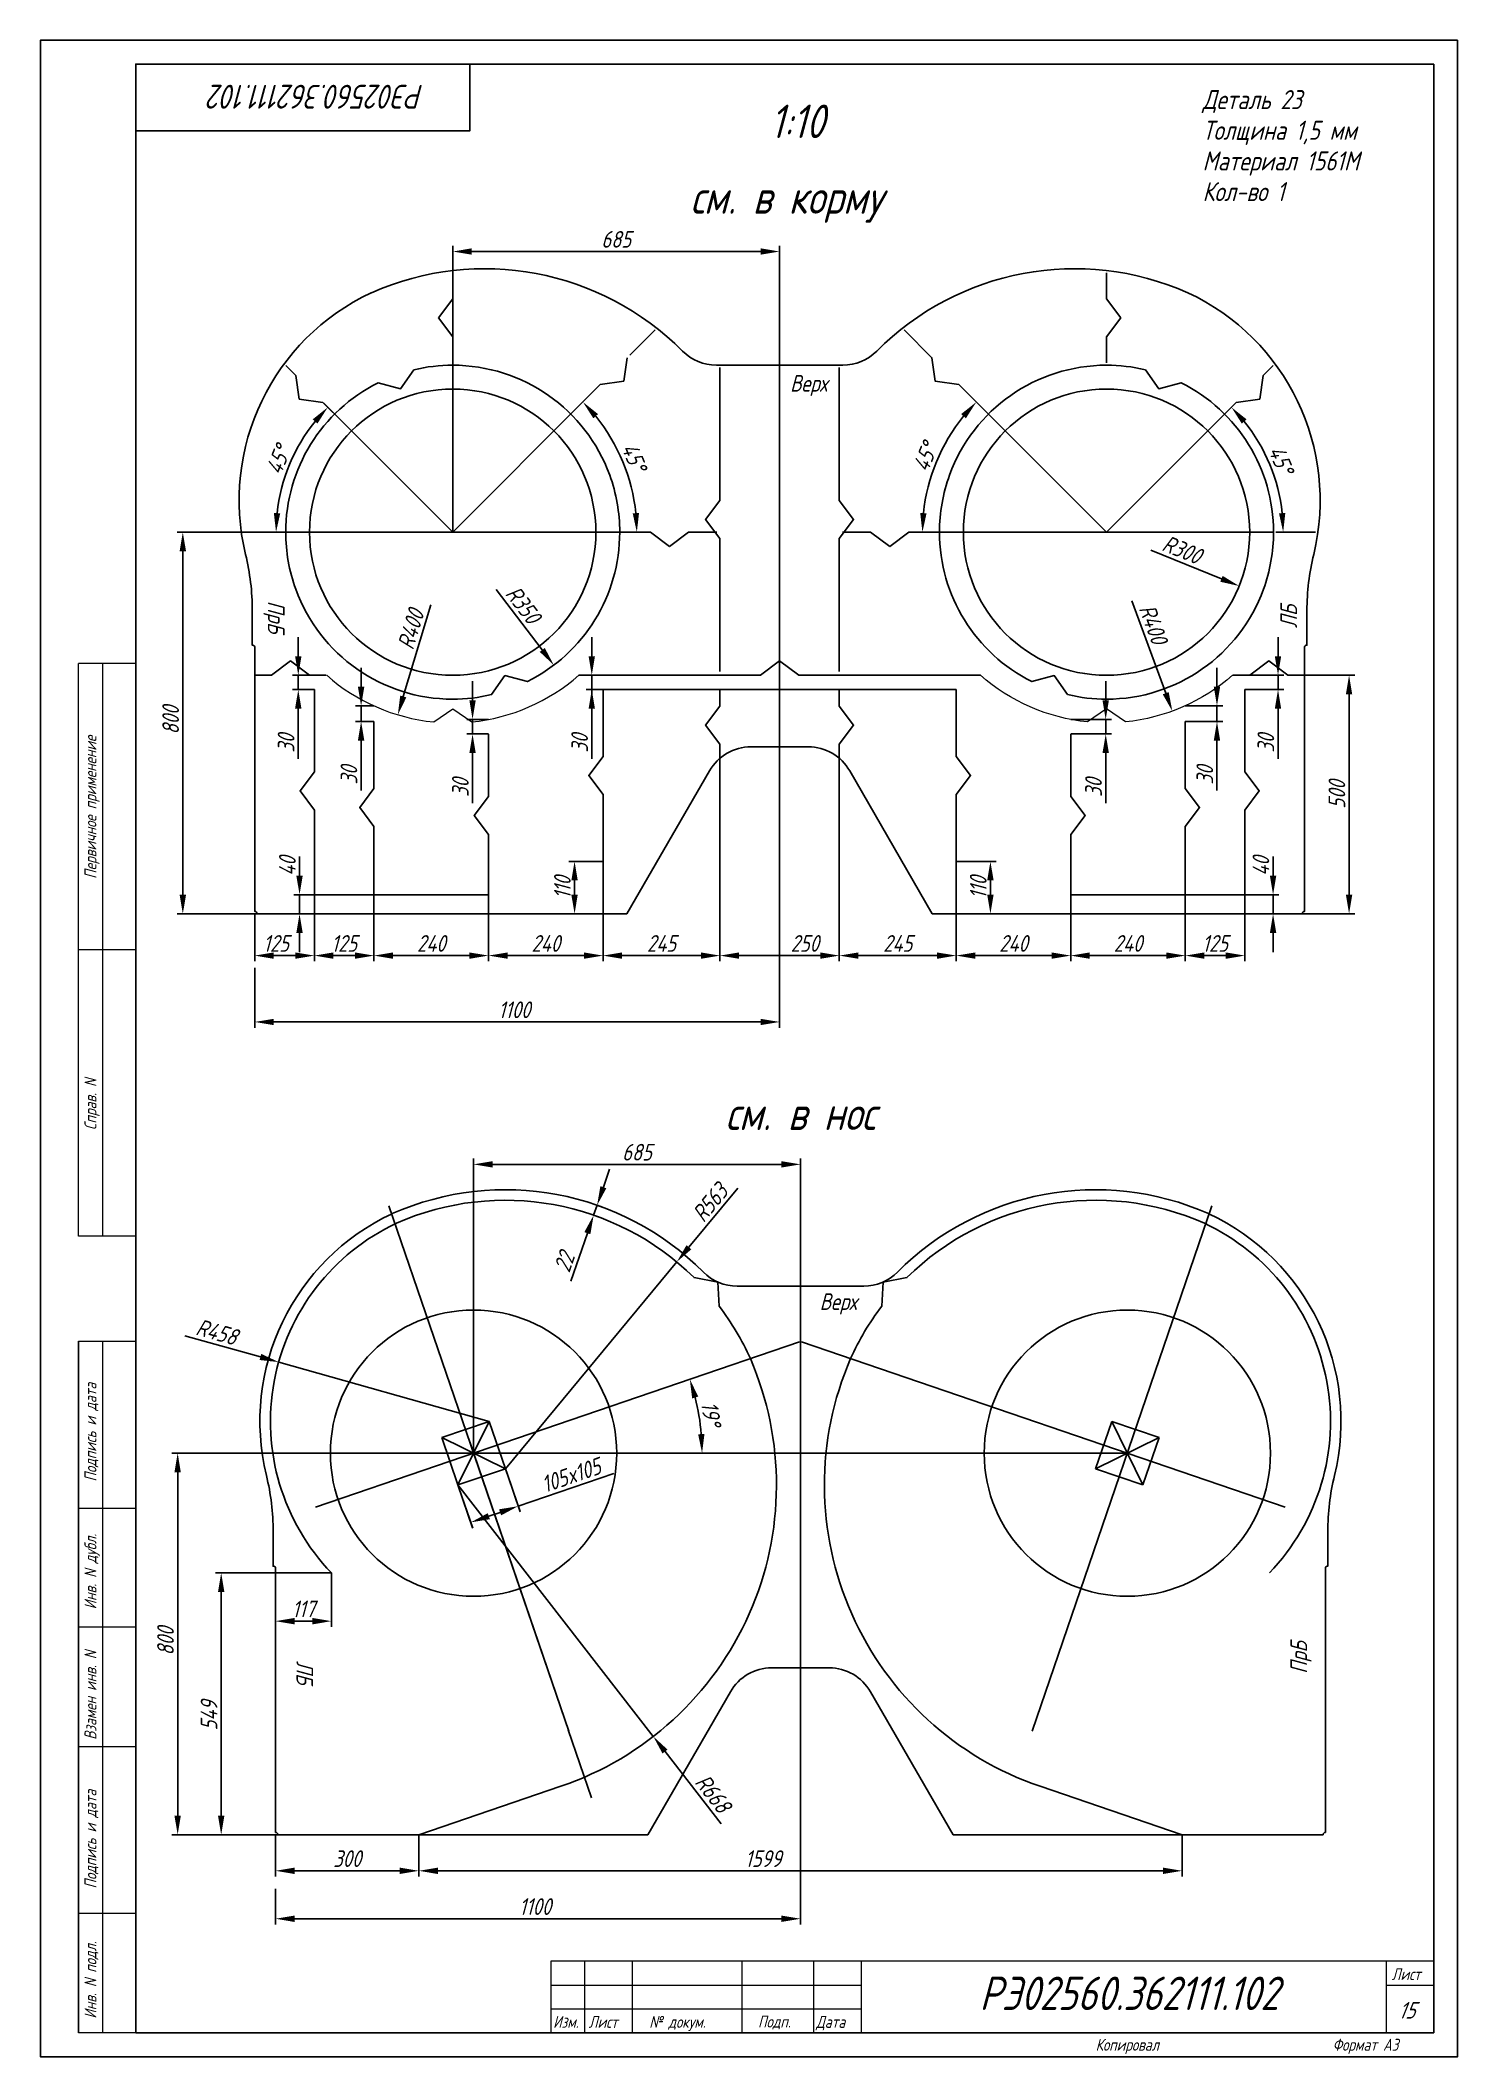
# Model space of a CAD drawing. Header units: millimetres. Extents: x 0 to 25500, y 2214 to 13380.
# Drawn here: x 11270 to 14240, y 5684 to 9910 of the extents above; entities that cross this region are included whole.
import ezdxf
from ezdxf.enums import TextEntityAlignment as Align

# ---------------------------------------------------------------- set-up
doc = ezdxf.new("R2010")
doc.units = ezdxf.units.MM
doc.linetypes.add('Dashed', pattern=[10, 7.5, -2.5])
doc.linetypes.add('SLD-Сплошная', pattern=[0])
for name, color, linetype in [('Frame', 6, 'Continuous'), ('pen_025', 1, 'Continuous'), ('ОСНОВНАЯ_НАДПИСЬ', 7, 'SLD-Сплошная'), ('ЧЕРТЕЖ', 7, 'Continuous')]:
    doc.layers.add(name, color=color, linetype=linetype)
doc.styles.add('SLDTEXTSTYLE0', font='ГОСТ тип А наклонный.ttf')
doc.styles.get("Standard").update_dxf_attribs({"font": 'ГОСТ тип А наклонный.ttf'})
doc.styles.add('ГОСТ', font='ГОСТ тип А.ttf', dxfattribs={"oblique": 15})
doc.dimstyles.new('dim10', dxfattribs={"dimscale": 0.4, "dimtxt": 87.5, "dimasz": 100, "dimexe": 30, "dimexo": 0, "dimgap": 20, "dimtad": 1, "dimdec": 0, "dimdsep": 46, "dimtxsty": 'Standard', "dimcen": 5, "dimadec": 0, "dimazin": 0, "dimtfac": 1, "dimtdec": 0, "dimtmove": 0, "dimatfit": 3, "dimfxl": 1, "dimtolj": 1, "dimtzin": 0, "dimarcsym": 0})

msp = doc.modelspace()

# ---------------------------------------------------------------- texts
at = {"color": 7, "insert": (13705.42, 9572.79), "char_height": 40, "width": 469.9461, "attachment_point": 7, "line_spacing_factor": 0.963855}
msp.add_mtext('Деталь 23\\PТолщина 1,5 мм\\PМатериал 1561M\\P\\pxt9;Кол-во 1', dxfattribs=at)
at = {"color": 7, "attachment_point": 5, "style": 'ГОСТ'}
for s, insert, char_height in [('\\A1;1:10', (12856.15, 9740.2), 70), ('{\\A1;см. в корму}', (12833.15, 9571.99), 70), ('\\A1;Верх', (12879.9, 9186.33), 35), ('{\\A1;см. в нос}', (12862.34, 7660.88), 70), ('\\A1;Верх', (12941.81, 7261.46), 35)]:
    msp.add_mtext(s, dxfattribs=dict(at, insert=insert, char_height=char_height))
at = {"color": 7, "char_height": 35, "attachment_point": 5, "style": 'ГОСТ'}
for s, insert, rotation in [('\\A1;ПрБ', (11759.64, 8701.28), 270), ('\\A1;ЛБ', (13886, 8702.16), 90), ('\\A1;ПрБ', (13911.83, 6520.01), 90), ('\\A1;ЛБ', (11824.27, 6488.59), 270)]:
    msp.add_mtext(s, dxfattribs=dict(at, insert=insert, rotation=rotation))

# ---------------------------------------------------------------- blocks, each defined once
blk = doc.blocks.new('*D2737')
at = {"color": 0, "lineweight": -2}
for p, q in [((12134.2, 8879), (12134.2, 9479.3)), ((12174.2, 9467.3), (12779.2, 9467.3)), ((12819.2, 9291.4), (12819.2, 9479.3))]:
    blk.add_line(p, q, dxfattribs=at)
at = {"color": 0}
for points in [[(12174.2, 9474), (12174.2, 9460.7), (12134.2, 9467.3)], [(12779.2, 9460.7), (12779.2, 9474), (12819.2, 9467.3)]]:
    blk.add_solid(points, dxfattribs=at)
at = {"color": 0, "ltscale": 0.4, "insert": (12476.7, 9492.8), "char_height": 35, "attachment_point": 5}
blk.add_mtext('\\A1;685', dxfattribs=at)
blk = doc.blocks.new('*D2738')
at = {"color": 0, "lineweight": -2}
for p, q in [((12134.2, 8879), (11556.6, 8879)), ((11568.6, 8839), (11568.6, 8119)), ((11895.5, 8079), (11556.6, 8079))]:
    blk.add_line(p, q, dxfattribs=at)
at = {"color": 0}
for points in [[(11575.3, 8839), (11561.9, 8839), (11568.6, 8879)], [(11561.9, 8119), (11575.3, 8119), (11568.6, 8079)]]:
    blk.add_solid(points, dxfattribs=at)
at = {"color": 0, "ltscale": 0.4, "insert": (11543.1, 8484.9), "char_height": 35, "attachment_point": 5, "rotation": 90}
blk.add_mtext('\\A1;800', dxfattribs=at)
blk = doc.blocks.new('*D3438')
at = {"color": 0, "lineweight": -2}
for p, q in [((11844.2, 8119), (11844.2, 7979.5)), ((11719.2, 8079), (11719.2, 7979.5)), ((11759.2, 7991.5), (11804.2, 7991.5))]:
    blk.add_line(p, q, dxfattribs=at)
at = {"color": 0}
for points in [[(11759.2, 7998.1), (11759.2, 7984.8), (11719.2, 7991.5)], [(11804.2, 7984.8), (11804.2, 7998.1), (11844.2, 7991.5)]]:
    blk.add_solid(points, dxfattribs=at)
at = {"color": 0, "ltscale": 0.4, "insert": (11764, 8017), "char_height": 35, "attachment_point": 5}
blk.add_mtext('\\A1;125', dxfattribs=at)
blk = doc.blocks.new('*D3440')
at = {"color": 0, "lineweight": -2}
for p, q in [((11844.2, 8119), (11844.2, 7979.5)), ((11969.2, 8119), (11969.2, 7979.5)), ((11884.2, 7991.5), (11929.2, 7991.5))]:
    blk.add_line(p, q, dxfattribs=at)
at = {"color": 0}
for points in [[(11884.2, 7998.1), (11884.2, 7984.8), (11844.2, 7991.5)], [(11929.2, 7984.8), (11929.2, 7998.1), (11969.2, 7991.5)]]:
    blk.add_solid(points, dxfattribs=at)
at = {"color": 0, "ltscale": 0.4, "insert": (11906.7, 8017), "char_height": 35, "attachment_point": 5}
blk.add_mtext('\\A1;125', dxfattribs=at)
blk = doc.blocks.new('*D3441')
at = {"color": 0, "lineweight": -2}
for p, q in [((11969.2, 8119), (11969.2, 7979.5)), ((12209.2, 8119), (12209.2, 7979.5)), ((12009.2, 7991.5), (12169.2, 7991.5))]:
    blk.add_line(p, q, dxfattribs=at)
at = {"color": 0}
for points in [[(12009.2, 7998.1), (12009.2, 7984.8), (11969.2, 7991.5)], [(12169.2, 7984.8), (12169.2, 7998.1), (12209.2, 7991.5)]]:
    blk.add_solid(points, dxfattribs=at)
at = {"color": 0, "ltscale": 0.4, "insert": (12089.2, 8017), "char_height": 35, "attachment_point": 5}
blk.add_mtext('\\A1;240', dxfattribs=at)
blk = doc.blocks.new('*D3442')
at = {"color": 0, "lineweight": -2}
for p, q in [((12449.2, 8189), (12449.2, 7979.5)), ((12209.2, 8119), (12209.2, 7979.5)), ((12249.2, 7991.5), (12409.2, 7991.5))]:
    blk.add_line(p, q, dxfattribs=at)
at = {"color": 0}
for points in [[(12249.2, 7998.1), (12249.2, 7984.8), (12209.2, 7991.5)], [(12409.2, 7984.8), (12409.2, 7998.1), (12449.2, 7991.5)]]:
    blk.add_solid(points, dxfattribs=at)
at = {"color": 0, "ltscale": 0.4, "insert": (12329.2, 8017), "char_height": 35, "attachment_point": 5}
blk.add_mtext('\\A1;240', dxfattribs=at)
blk = doc.blocks.new('*D3443')
at = {"color": 0, "lineweight": -2}
for p, q in [((12694.2, 8405.2), (12694.2, 7979.5)), ((12449.2, 8189), (12449.2, 7979.5)), ((12489.2, 7991.5), (12654.2, 7991.5))]:
    blk.add_line(p, q, dxfattribs=at)
at = {"color": 0}
for points in [[(12489.2, 7998.1), (12489.2, 7984.8), (12449.2, 7991.5)], [(12654.2, 7984.8), (12654.2, 7998.1), (12694.2, 7991.5)]]:
    blk.add_solid(points, dxfattribs=at)
at = {"color": 0, "ltscale": 0.4, "insert": (12571.7, 8017), "char_height": 35, "attachment_point": 5}
blk.add_mtext('\\A1;245', dxfattribs=at)
blk = doc.blocks.new('*D3444')
at = {"color": 0, "lineweight": -2}
for p, q in [((12694.2, 8405.2), (12694.2, 7979.5)), ((12944.2, 8405.2), (12944.2, 7979.5)), ((12734.2, 7991.5), (12904.2, 7991.5))]:
    blk.add_line(p, q, dxfattribs=at)
at = {"color": 0}
for points in [[(12734.2, 7998.1), (12734.2, 7984.8), (12694.2, 7991.5)], [(12904.2, 7984.8), (12904.2, 7998.1), (12944.2, 7991.5)]]:
    blk.add_solid(points, dxfattribs=at)
at = {"color": 0, "ltscale": 0.4, "insert": (12871.9, 8017), "char_height": 35, "attachment_point": 5}
blk.add_mtext('\\A1;250', dxfattribs=at)
blk = doc.blocks.new('*D3445')
at = {"color": 0, "lineweight": -2}
for p, q in [((12944.2, 8405.2), (12944.2, 7979.5)), ((13189.2, 8189), (13189.2, 7979.5)), ((12984.2, 7991.5), (13149.2, 7991.5))]:
    blk.add_line(p, q, dxfattribs=at)
at = {"color": 0}
for points in [[(12984.2, 7998.1), (12984.2, 7984.8), (12944.2, 7991.5)], [(13149.2, 7984.8), (13149.2, 7998.1), (13189.2, 7991.5)]]:
    blk.add_solid(points, dxfattribs=at)
at = {"color": 0, "ltscale": 0.4, "insert": (13066.7, 8017), "char_height": 35, "attachment_point": 5}
blk.add_mtext('\\A1;245', dxfattribs=at)
blk = doc.blocks.new('*D3446')
at = {"color": 0, "lineweight": -2}
for p, q in [((13189.2, 8189), (13189.2, 7979.5)), ((13429.2, 8114), (13429.2, 7979.5)), ((13229.2, 7991.5), (13389.2, 7991.5))]:
    blk.add_line(p, q, dxfattribs=at)
at = {"color": 0}
for points in [[(13229.2, 7998.1), (13229.2, 7984.8), (13189.2, 7991.5)], [(13389.2, 7984.8), (13389.2, 7998.1), (13429.2, 7991.5)]]:
    blk.add_solid(points, dxfattribs=at)
at = {"color": 0, "ltscale": 0.4, "insert": (13309.2, 8017), "char_height": 35, "attachment_point": 5}
blk.add_mtext('\\A1;240', dxfattribs=at)
blk = doc.blocks.new('*D3447')
at = {"color": 0, "lineweight": -2}
for p, q in [((13669.2, 8119), (13669.2, 7979.5)), ((13429.2, 8114), (13429.2, 7979.5)), ((13469.2, 7991.5), (13629.2, 7991.5))]:
    blk.add_line(p, q, dxfattribs=at)
at = {"color": 0}
for points in [[(13469.2, 7998.1), (13469.2, 7984.8), (13429.2, 7991.5)], [(13629.2, 7984.8), (13629.2, 7998.1), (13669.2, 7991.5)]]:
    blk.add_solid(points, dxfattribs=at)
at = {"color": 0, "ltscale": 0.4, "insert": (13549.2, 8017), "char_height": 35, "attachment_point": 5}
blk.add_mtext('\\A1;240', dxfattribs=at)
blk = doc.blocks.new('*D3448')
at = {"color": 0, "lineweight": -2}
for p, q in [((13669.2, 8119), (13669.2, 7979.5)), ((13794.2, 8119), (13794.2, 7979.5)), ((13709.2, 7991.5), (13754.2, 7991.5))]:
    blk.add_line(p, q, dxfattribs=at)
at = {"color": 0}
for points in [[(13709.2, 7998.1), (13709.2, 7984.8), (13669.2, 7991.5)], [(13754.2, 7984.8), (13754.2, 7998.1), (13794.2, 7991.5)]]:
    blk.add_solid(points, dxfattribs=at)
at = {"color": 0, "ltscale": 0.4, "insert": (13731.7, 8017), "char_height": 35, "attachment_point": 5}
blk.add_mtext('\\A1;125', dxfattribs=at)
blk = doc.blocks.new('*D3454')
at = {"color": 0, "lineweight": -2}
for p, q in [((11573.1, 7194.7), (11731.2, 7150.2)), ((12210.5, 7015.2), (11769.7, 7139.4))]:
    blk.add_line(p, q, dxfattribs=at)
at = {"color": 0}
blk.add_solid([(11729.4, 7143.8), (11733, 7156.6), (11769.7, 7139.4)], dxfattribs=at)
at = {"color": 0, "ltscale": 0.4, "insert": (11639.8, 7202.4), "char_height": 35, "attachment_point": 5, "rotation": 344.2717}
blk.add_mtext('\\A1;R458', dxfattribs=at)
blk = doc.blocks.new('*D3455')
at = {"color": 0, "lineweight": -2}
for p, q in [((12244.5, 6915.9), (12275.2, 6826.1)), ((12271.3, 6837.4), (12471.8, 6906)), ((12145.2, 6881.9), (12175.9, 6792.1)), ((12209.8, 6816.4), (12233.5, 6824.5))]:
    blk.add_line(p, q, dxfattribs=at)
at = {"color": 0}
for points in [[(12207.7, 6822.7), (12212, 6810.1), (12172, 6803.5)], [(12235.6, 6818.2), (12231.3, 6830.8), (12271.3, 6837.4)]]:
    blk.add_solid(points, dxfattribs=at)
at = {"color": 0, "ltscale": 0.4, "insert": (12382.2, 6902.3), "char_height": 35, "attachment_point": 5, "rotation": 18.8816}
blk.add_mtext('\\A1;105x105', dxfattribs=at)
blk = doc.blocks.new('*D3456')
at = {"color": 0, "lineweight": -2}
for p, q in [((12145.2, 6881.9), (12554.5, 6354.7)), ((12579.1, 6323.1), (12696.5, 6171.8))]:
    blk.add_line(p, q, dxfattribs=at)
at = {"color": 0}
blk.add_solid([(12584.3, 6327.2), (12573.8, 6319), (12554.5, 6354.7)], dxfattribs=at)
at = {"color": 0, "ltscale": 0.4, "insert": (12679.7, 6235.1), "char_height": 35, "attachment_point": 5, "rotation": 307.8294}
blk.add_mtext('\\A1;R668', dxfattribs=at)
blk = doc.blocks.new('*D3457')
at = {"color": 0, "lineweight": -2}
blk.add_arc((12177.8, 6948.6), 478.9, 4.7872, 14.0944, dxfattribs=at)
at = {"color": 0}
for points in [[(12648.7, 7067.1), (12635.9, 7063.3), (12631, 7103.5)], [(12648.4, 6988.2), (12661.7, 6988.8), (12656.7, 6948.6)]]:
    blk.add_solid(points, dxfattribs=at)
at = {"color": 0, "ltscale": 0.4, "insert": (12675.4, 7031.3), "char_height": 35, "attachment_point": 5, "rotation": 279.4408}
blk.add_mtext('\\A1;19%%d', dxfattribs=at)
blk = doc.blocks.new('*D3458')
at = {"color": 0, "lineweight": -2}
for p, q in [((12177.8, 6948.6), (12177.8, 7565.9)), ((12862.8, 7361), (12862.8, 7565.9)), ((12217.8, 7553.9), (12822.8, 7553.9))]:
    blk.add_line(p, q, dxfattribs=at)
at = {"color": 0}
for points in [[(12217.8, 7560.6), (12217.8, 7547.2), (12177.8, 7553.9)], [(12822.8, 7547.2), (12822.8, 7560.6), (12862.8, 7553.9)]]:
    blk.add_solid(points, dxfattribs=at)
at = {"color": 0, "ltscale": 0.4, "insert": (12520.3, 7579.4), "char_height": 35, "attachment_point": 5}
blk.add_mtext('\\A1;685', dxfattribs=at)
blk = doc.blocks.new('*D3459')
at = {"color": 0, "lineweight": -2}
for p, q in [((12177.8, 6948.6), (11545.8, 6948.6)), ((11557.8, 6908.6), (11557.8, 6188.6)), ((11939.2, 6148.6), (11545.8, 6148.6))]:
    blk.add_line(p, q, dxfattribs=at)
at = {"color": 0}
for points in [[(11564.4, 6908.6), (11551.1, 6908.6), (11557.8, 6948.6)], [(11551.1, 6188.6), (11564.4, 6188.6), (11557.8, 6148.6)]]:
    blk.add_solid(points, dxfattribs=at)
at = {"color": 0, "ltscale": 0.4, "insert": (11532.3, 6554.4), "char_height": 35, "attachment_point": 5, "rotation": 90}
blk.add_mtext('\\A1;800', dxfattribs=at)
blk = doc.blocks.new('*D3460')
at = {"color": 0, "lineweight": -2}
for p, q in [((12449.8, 7506), (12463, 7543.8)), ((12436.7, 7468.2), (12429.5, 7447.5)), ((12429.5, 7447.5), (12440.8, 7443.5)), ((12436.7, 7468.2), (12448, 7464.2)), ((12416.3, 7409.7), (12381.4, 7309.4))]:
    blk.add_line(p, q, dxfattribs=at)
at = {"color": 0}
for points in [[(12443.6, 7508.2), (12456.1, 7503.8), (12436.7, 7468.2)], [(12422.6, 7407.5), (12410, 7411.9), (12429.5, 7447.5)]]:
    blk.add_solid(points, dxfattribs=at)
at = {"color": 0, "ltscale": 0.4, "insert": (12368.2, 7349), "char_height": 35, "attachment_point": 5, "rotation": 70.812}
blk.add_mtext('\\A1;22', dxfattribs=at)
blk = doc.blocks.new('*D3461')
at = {"color": 0, "lineweight": -2}
for p, q in [((11880.1, 6697.5), (11637, 6697.5)), ((11649, 6657.5), (11649, 6188.6)), ((11762.8, 6148.6), (11637, 6148.6))]:
    blk.add_line(p, q, dxfattribs=at)
at = {"color": 0}
for points in [[(11655.7, 6657.5), (11642.3, 6657.5), (11649, 6697.5)], [(11642.3, 6188.6), (11655.7, 6188.6), (11649, 6148.6)]]:
    blk.add_solid(points, dxfattribs=at)
at = {"color": 0, "ltscale": 0.4, "insert": (11623.5, 6398.5), "char_height": 35, "attachment_point": 5, "rotation": 90}
blk.add_mtext('\\A1;549', dxfattribs=at)
blk = doc.blocks.new('A$C15AB5C5C')
at = {"layer": 'pen_025', "color": 5, "linetype": 'Continuous'}
for p, q in [((-66.7, 32.7), (32.7, 66.7)), ((-66.7, 32.7), (32.7, 66.7)), ((-66.7, 32.7), (32.7, 66.7)), ((-66.7, 32.7), (32.7, 66.7)), ((32.7, 66.7), (-32.7, -66.7)), ((32.7, 66.7), (-32.7, -66.7)), ((32.7, 66.7), (66.7, -32.7)), ((-66.7, 32.7), (66.7, -32.7)), ((-66.7, 32.7), (66.7, -32.7)), ((-32.7, -66.7), (-66.7, 32.7)), ((66.7, -32.7), (-32.7, -66.7)), ((66.7, -32.7), (-32.7, -66.7)), ((66.7, -32.7), (-32.7, -66.7)), ((66.7, -32.7), (-32.7, -66.7))]:
    blk.add_line(p, q, dxfattribs=at)
blk = doc.blocks.new('*D3462')
at = {"color": 0, "lineweight": -2}
for p, q in [((12731.5, 7503.8), (12629.1, 7380.1)), ((12244.5, 6915.9), (12603.6, 7349.3))]:
    blk.add_line(p, q, dxfattribs=at)
at = {"color": 0}
blk.add_solid([(12624, 7384.4), (12634.2, 7375.9), (12603.6, 7349.3)], dxfattribs=at)
at = {"color": 0, "ltscale": 0.4, "insert": (12673.4, 7473.6), "char_height": 35, "attachment_point": 5, "rotation": 50.3584}
blk.add_mtext('\\A1;R563', dxfattribs=at)
blk = doc.blocks.new('*D3463')
at = {"color": 0, "lineweight": -2}
for p, q in [((11762.8, 6697.5), (11762.8, 6584.4)), ((11880.1, 6697.5), (11880.1, 6584.4)), ((11802.8, 6596.4), (11840.1, 6596.4))]:
    blk.add_line(p, q, dxfattribs=at)
at = {"color": 0}
for points in [[(11802.8, 6603.1), (11802.8, 6589.7), (11762.8, 6596.4)], [(11840.1, 6589.7), (11840.1, 6603.1), (11880.1, 6596.4)]]:
    blk.add_solid(points, dxfattribs=at)
at = {"color": 0, "ltscale": 0.4, "insert": (11821.5, 6622.1), "char_height": 35, "attachment_point": 5}
blk.add_mtext('\\A1;117', dxfattribs=at)
blk = doc.blocks.new('*D3475')
at = {"color": 0, "lineweight": -2}
for p, q in [((12133.5, 8879.7), (11863.9, 9149.3)), ((11779.2, 8879), (11751.9, 8879))]:
    blk.add_line(p, q, dxfattribs=at)
blk.add_arc((12134.2, 8879), 370.3, 141.1928, 173.8075, dxfattribs=at)
at = {"color": 0}
for points in [[(11850.6, 9106.6), (11840.7, 9115.5), (11872.4, 9140.8)], [(11759.4, 8919.3), (11772.7, 8918.6), (11763.9, 8879)]]:
    blk.add_solid(points, dxfattribs=at)
at = {"color": 0, "ltscale": 0.4, "insert": (11768.5, 9030.5), "char_height": 35, "attachment_point": 5, "rotation": 67.5001}
blk.add_mtext('\\A1;45%%d', dxfattribs=at)
blk = doc.blocks.new('*D3478')
at = {"color": 0, "lineweight": -2}
for p, q in [((11719.2, 7965.8), (11719.2, 7840.4)), ((12819.2, 7965.8), (12819.2, 7840.4)), ((12779.2, 7852.4), (11759.2, 7852.4))]:
    blk.add_line(p, q, dxfattribs=at)
at = {"color": 0}
for points in [[(11759.2, 7859), (11759.2, 7845.7), (11719.2, 7852.4)], [(12779.2, 7845.7), (12779.2, 7859), (12819.2, 7852.4)]]:
    blk.add_solid(points, dxfattribs=at)
at = {"color": 0, "ltscale": 0.4, "insert": (12263.2, 7877.9), "char_height": 35, "attachment_point": 5}
blk.add_mtext('\\A1;1100', dxfattribs=at)
blk = doc.blocks.new('*D3479')
at = {"color": 0, "lineweight": -2}
blk.add_line((12030.6, 8534.6), (12088.4, 8726.8), dxfattribs=at)
at = {"color": 0}
blk.add_solid([(12024.2, 8536.5), (12037, 8532.7), (12019.1, 8496.3)], dxfattribs=at)
at = {"color": 0, "ltscale": 0.4, "insert": (12046.3, 8675.3), "char_height": 35, "attachment_point": 5, "rotation": 73.2669}
blk.add_mtext('\\A1;R400', dxfattribs=at)
blk = doc.blocks.new('_None')
blk = doc.blocks.new('*D3481')
at = {"color": 0, "lineweight": -2}
blk.add_line((12321.8, 8632.3), (12225.4, 8759.1), dxfattribs=at)
at = {"color": 0}
blk.add_solid([(12316.5, 8628.2), (12327.1, 8636.3), (12346, 8600.4)], dxfattribs=at)
at = {"color": 0, "ltscale": 0.4, "insert": (12281.8, 8727), "char_height": 35, "attachment_point": 5, "rotation": 307.2483}
blk.add_mtext('\\A1;R350', dxfattribs=at)
blk = doc.blocks.new('*D3482')
at = {"color": 0, "lineweight": -2}
blk.add_line((13628.3, 8541.5), (13557.1, 8735.1), dxfattribs=at)
at = {"color": 0}
blk.add_solid([(13622, 8539.2), (13634.5, 8543.8), (13642.1, 8503.9)], dxfattribs=at)
at = {"color": 0, "ltscale": 0.4, "insert": (13602.2, 8686.2), "char_height": 35, "attachment_point": 5, "rotation": 290.1834}
blk.add_mtext('\\A1;R400', dxfattribs=at)
blk = doc.blocks.new('*D3483')
at = {"color": 0, "lineweight": -2}
blk.add_line((13745.1, 8781.3), (13597.4, 8841.2), dxfattribs=at)
at = {"color": 0}
blk.add_solid([(13742.6, 8775.1), (13747.6, 8787.4), (13782.2, 8766.2)], dxfattribs=at)
at = {"color": 0, "ltscale": 0.4, "insert": (13662.3, 8842.4), "char_height": 35, "attachment_point": 5, "rotation": 337.9134}
blk.add_mtext('\\A1;R300', dxfattribs=at)
blk = doc.blocks.new('*D3486')
at = {"color": 0, "lineweight": -2}
for p, q in [((13919.2, 8579), (14024.5, 8579)), ((14012.5, 8119), (14012.5, 8539)), ((13914.2, 8079), (14024.5, 8079))]:
    blk.add_line(p, q, dxfattribs=at)
at = {"color": 0}
for points in [[(14019.1, 8539), (14005.8, 8539), (14012.5, 8579)], [(14005.8, 8119), (14019.1, 8119), (14012.5, 8079)]]:
    blk.add_solid(points, dxfattribs=at)
at = {"color": 0, "ltscale": 0.4, "insert": (13987, 8329), "char_height": 35, "attachment_point": 5, "rotation": 90}
blk.add_mtext('\\A1;500', dxfattribs=at)
blk = doc.blocks.new('*D3490')
at = {"color": 0, "lineweight": -2}
for p, q in [((12134.9, 8879.7), (12415.5, 9160.3)), ((12135.2, 8879), (12532, 8879))]:
    blk.add_line(p, q, dxfattribs=at)
blk.add_arc((12134.2, 8879), 385.8, 5.9429, 39.0573, dxfattribs=at)
at = {"color": 0}
for points in [[(12438.7, 9126.6), (12428.8, 9117.7), (12407, 9151.8)], [(12511.3, 8918.6), (12524.6, 8919.3), (12520, 8879)]]:
    blk.add_solid(points, dxfattribs=at)
at = {"color": 0, "ltscale": 0.4, "insert": (12514.2, 9036.4), "char_height": 35, "attachment_point": 5, "rotation": 292.5001}
blk.add_mtext('\\A1;45%%d', dxfattribs=at)
blk = doc.blocks.new('*D3492')
at = {"color": 0, "lineweight": -2}
for p, q in [((12425.6, 8619), (12425.6, 8659)), ((12449.2, 8579), (12413.6, 8579)), ((13189.2, 8549), (12413.6, 8549)), ((12425.6, 8549), (12425.6, 8579)), ((12425.6, 8549), (12425.6, 8404.1)), ((12425.6, 8509), (12425.6, 8469))]:
    blk.add_line(p, q, dxfattribs=at)
at = {"color": 0}
for points in [[(12418.9, 8619), (12432.2, 8619), (12425.6, 8579)], [(12432.2, 8509), (12418.9, 8509), (12425.6, 8549)]]:
    blk.add_solid(points, dxfattribs=at)
at = {"color": 0, "ltscale": 0.4, "insert": (12400.1, 8436.5), "char_height": 35, "attachment_point": 5, "rotation": 90}
blk.add_mtext('\\A1;30', dxfattribs=at)
blk = doc.blocks.new('*D3494')
at = {"color": 0, "lineweight": -2}
for p, q in [((12175.7, 8526.5), (12175.7, 8566.5)), ((12209.2, 8486.5), (12163.7, 8486.5)), ((12209.2, 8456), (12163.7, 8456)), ((12175.7, 8486.5), (12175.7, 8456)), ((12175.7, 8416), (12175.7, 8311))]:
    blk.add_line(p, q, dxfattribs=at)
at = {"color": 0}
for points in [[(12169.1, 8526.5), (12182.4, 8526.5), (12175.7, 8486.5)], [(12182.4, 8416), (12169.1, 8416), (12175.7, 8456)]]:
    blk.add_solid(points, dxfattribs=at)
at = {"color": 0, "ltscale": 0.4, "insert": (12150.2, 8343.5), "char_height": 35, "attachment_point": 5, "rotation": 90}
blk.add_mtext('\\A1;30', dxfattribs=at)
blk = doc.blocks.new('*D3495')
at = {"color": 0, "lineweight": -2}
for p, q in [((11942.2, 8555), (11942.2, 8595)), ((11969.2, 8515), (11930.2, 8515)), ((11942.2, 8515), (11942.2, 8482.3)), ((11969.2, 8482.3), (11930.2, 8482.3)), ((11942.2, 8442.3), (11942.2, 8337.3))]:
    blk.add_line(p, q, dxfattribs=at)
at = {"color": 0}
for points in [[(11935.5, 8555), (11948.9, 8555), (11942.2, 8515)], [(11948.9, 8442.3), (11935.5, 8442.3), (11942.2, 8482.3)]]:
    blk.add_solid(points, dxfattribs=at)
at = {"color": 0, "ltscale": 0.4, "insert": (11916.7, 8369.8), "char_height": 35, "attachment_point": 5, "rotation": 90}
blk.add_mtext('\\A1;30', dxfattribs=at)
blk = doc.blocks.new('*D3497')
at = {"color": 0, "lineweight": -2}
for p, q in [((11810.5, 8619), (11810.5, 8659)), ((11844.2, 8579), (11798.5, 8579)), ((11844.2, 8549), (11798.5, 8549)), ((11810.5, 8579), (11810.5, 8549)), ((11810.5, 8509), (11810.5, 8404.1))]:
    blk.add_line(p, q, dxfattribs=at)
at = {"color": 0}
for points in [[(11803.8, 8619), (11817.2, 8619), (11810.5, 8579)], [(11817.2, 8509), (11803.8, 8509), (11810.5, 8549)]]:
    blk.add_solid(points, dxfattribs=at)
at = {"color": 0, "ltscale": 0.4, "insert": (11785, 8436.5), "char_height": 35, "attachment_point": 5, "rotation": 90}
blk.add_mtext('\\A1;30', dxfattribs=at)
blk = doc.blocks.new('*D3499')
at = {"color": 0, "lineweight": -2}
for p, q in [((13502.5, 8526.5), (13502.5, 8566.5)), ((13429.2, 8486.5), (13514.5, 8486.5)), ((13429.2, 8456), (13514.5, 8456)), ((13502.5, 8486.5), (13502.5, 8456)), ((13502.5, 8416), (13502.5, 8311))]:
    blk.add_line(p, q, dxfattribs=at)
at = {"color": 0}
for points in [[(13495.8, 8526.5), (13509.2, 8526.5), (13502.5, 8486.5)], [(13509.2, 8416), (13495.8, 8416), (13502.5, 8456)]]:
    blk.add_solid(points, dxfattribs=at)
at = {"color": 0, "ltscale": 0.4, "insert": (13477, 8343.5), "char_height": 35, "attachment_point": 5, "rotation": 90}
blk.add_mtext('\\A1;30', dxfattribs=at)
blk = doc.blocks.new('*D3500')
at = {"color": 0, "lineweight": -2}
for p, q in [((13735.7, 8555), (13735.7, 8595)), ((13669.2, 8515), (13747.7, 8515)), ((13735.7, 8515), (13735.7, 8482.3)), ((13669.2, 8482.3), (13747.7, 8482.3)), ((13735.7, 8442.3), (13735.7, 8337.3))]:
    blk.add_line(p, q, dxfattribs=at)
at = {"color": 0}
for points in [[(13729, 8555), (13742.3, 8555), (13735.7, 8515)], [(13742.3, 8442.3), (13729, 8442.3), (13735.7, 8482.3)]]:
    blk.add_solid(points, dxfattribs=at)
at = {"color": 0, "ltscale": 0.4, "insert": (13710.2, 8369.8), "char_height": 35, "attachment_point": 5, "rotation": 90}
blk.add_mtext('\\A1;30', dxfattribs=at)
blk = doc.blocks.new('*D3501')
at = {"color": 0, "lineweight": -2}
for p, q in [((13863.6, 8619), (13863.6, 8659)), ((13794.2, 8579), (13875.6, 8579)), ((13794.2, 8549), (13875.6, 8549)), ((13863.6, 8579), (13863.6, 8549)), ((13863.6, 8509), (13863.6, 8404.1))]:
    blk.add_line(p, q, dxfattribs=at)
at = {"color": 0}
for points in [[(13856.9, 8619), (13870.2, 8619), (13863.6, 8579)], [(13870.2, 8509), (13856.9, 8509), (13863.6, 8549)]]:
    blk.add_solid(points, dxfattribs=at)
at = {"color": 0, "ltscale": 0.4, "insert": (13838.1, 8436.5), "char_height": 35, "attachment_point": 5, "rotation": 90}
blk.add_mtext('\\A1;30', dxfattribs=at)
blk = doc.blocks.new('*D3502')
at = {"color": 0, "lineweight": -2}
for p, q in [((12449.2, 8189), (12377.5, 8189)), ((12389.5, 8149), (12389.5, 8119)), ((12449.2, 8079), (12377.5, 8079))]:
    blk.add_line(p, q, dxfattribs=at)
at = {"color": 0}
for points in [[(12396.1, 8149), (12382.8, 8149), (12389.5, 8189)], [(12382.8, 8119), (12396.1, 8119), (12389.5, 8079)]]:
    blk.add_solid(points, dxfattribs=at)
at = {"color": 0, "ltscale": 0.4, "insert": (12364, 8134), "char_height": 35, "attachment_point": 5, "rotation": 90}
blk.add_mtext('\\A1;110', dxfattribs=at)
blk = doc.blocks.new('*D3505')
at = {"color": 0, "lineweight": -2}
for p, q in [((11813.2, 8159), (11813.2, 8199)), ((12209.2, 8119), (11801.2, 8119)), ((11813.2, 8119), (11813.2, 8079)), ((12209.2, 8079), (11801.2, 8079)), ((11813.2, 8039), (11813.2, 7999))]:
    blk.add_line(p, q, dxfattribs=at)
at = {"color": 0}
for points in [[(11806.5, 8159), (11819.8, 8159), (11813.2, 8119)], [(11819.8, 8039), (11806.5, 8039), (11813.2, 8079)]]:
    blk.add_solid(points, dxfattribs=at)
at = {"color": 0, "ltscale": 0.4, "insert": (11787.7, 8179), "char_height": 35, "attachment_point": 5, "rotation": 90}
blk.add_mtext('\\A1;40', dxfattribs=at)
blk = doc.blocks.new('*D3507')
at = {"color": 0, "lineweight": -2}
for p, q in [((13189.2, 8189), (13272.9, 8189)), ((13260.9, 8149), (13260.9, 8119)), ((13189.2, 8079), (13272.9, 8079))]:
    blk.add_line(p, q, dxfattribs=at)
at = {"color": 0}
for points in [[(13267.6, 8149), (13254.2, 8149), (13260.9, 8189)], [(13254.2, 8119), (13267.6, 8119), (13260.9, 8079)]]:
    blk.add_solid(points, dxfattribs=at)
at = {"color": 0, "ltscale": 0.4, "insert": (13235.4, 8134), "char_height": 35, "attachment_point": 5, "rotation": 90}
blk.add_mtext('\\A1;110', dxfattribs=at)
blk = doc.blocks.new('*D3508')
at = {"color": 0, "lineweight": -2}
for p, q in [((13853.2, 8159), (13853.2, 8199)), ((13429.2, 8119), (13865.2, 8119)), ((13853.2, 8119), (13853.2, 8079)), ((13429.2, 8079), (13865.2, 8079)), ((13853.2, 8039), (13853.2, 7999))]:
    blk.add_line(p, q, dxfattribs=at)
at = {"color": 0}
for points in [[(13846.6, 8159), (13859.9, 8159), (13853.2, 8119)], [(13859.9, 8039), (13846.6, 8039), (13853.2, 8079)]]:
    blk.add_solid(points, dxfattribs=at)
at = {"color": 0, "ltscale": 0.4, "insert": (13827.7, 8179), "char_height": 35, "attachment_point": 5, "rotation": 90}
blk.add_mtext('\\A1;40', dxfattribs=at)
blk = doc.blocks.new('*D3509')
at = {"color": 0, "lineweight": -2}
for p, q in [((13504.9, 8879.7), (13774.5, 9149.3)), ((13859.2, 8879), (13886.4, 8879))]:
    blk.add_line(p, q, dxfattribs=at)
blk.add_arc((13504.2, 8879), 370.3, 6.1925, 38.8072, dxfattribs=at)
at = {"color": 0}
for points in [[(13797.7, 9115.5), (13787.7, 9106.6), (13766, 9140.8)], [(13865.6, 8918.6), (13878.9, 8919.3), (13874.4, 8879)]]:
    blk.add_solid(points, dxfattribs=at)
at = {"color": 0, "ltscale": 0.4, "insert": (13869.8, 9030.5), "char_height": 35, "attachment_point": 5, "rotation": 292.4999}
blk.add_mtext('\\A1;45%%d', dxfattribs=at)
blk = doc.blocks.new('*D3510')
at = {"color": 0, "lineweight": -2}
for p, q in [((13503.5, 8879.7), (13222.9, 9160.3)), ((13503.2, 8879), (13106.4, 8879))]:
    blk.add_line(p, q, dxfattribs=at)
blk.add_arc((13504.2, 8879), 385.8, 140.9427, 174.0571, dxfattribs=at)
at = {"color": 0}
for points in [[(13209.5, 9117.7), (13199.6, 9126.6), (13231.4, 9151.8)], [(13113.8, 8919.3), (13127.1, 8918.6), (13118.4, 8879)]]:
    blk.add_solid(points, dxfattribs=at)
at = {"color": 0, "ltscale": 0.4, "insert": (13124.2, 9036.4), "char_height": 35, "attachment_point": 5, "rotation": 67.4999}
blk.add_mtext('\\A1;45%%d', dxfattribs=at)
blk = doc.blocks.new('stamp-side-22600')
at = {"layer": 'Frame'}
blk.add_line((-12, 0), (-12, 145), dxfattribs=at)
at = {"layer": 'Frame', "lineweight": 13}
for p, q in [((-12, 145), (0, 145)), ((-12, 110), (0, 110)), ((0, 85), (-12, 85)), ((-12, 60), (0, 60)), ((0, 25), (-12, 25)), ((0, 0), (-12, 0))]:
    blk.add_line(p, q, dxfattribs=at)
at = {"layer": 'Frame', "color": 7, "lineweight": 13}
blk.add_line((-7, 145), (-7, 0), dxfattribs=at)
at = {"color": 7, "lineweight": 13, "style": 'ГОСТ', "oblique": 15}
for s, p in [('Подпись и дата', (-8.25, 115.55)), ('Инв. N дубл.', (-8.25, 88.76)), ('Взамен инв. N', (-8.25, 61.42)), ('Подпись и дата', (-8.25, 30.25)), ('Инв. N подл.', (-8.25, 2.97))]:
    blk.add_text(s, height=2.5, rotation=90, dxfattribs=at).set_placement(p)
blk = doc.blocks.new('stamp-side-w22600')
at = {"layer": 'Frame', "lineweight": 13}
for p, q in [((0, 287), (-12, 287)), ((-12, 167), (-12, 287)), ((0, 227), (-12, 227)), ((0, 167), (-12, 167))]:
    blk.add_line(p, q, dxfattribs=at)
at = {"layer": 'Frame', "color": 7, "lineweight": 13}
blk.add_line((-7, 287), (-7, 167), dxfattribs=at)
blk.add_blockref('stamp-side-22600', (0, 0))
at = {"color": 7, "lineweight": 13, "style": 'ГОСТ', "oblique": 15}
for s, p in [('Первичное применение', (-8.25, 241.89)), ('Справ. N', (-8.25, 189.23))]:
    blk.add_text(s, height=2.5, rotation=90, dxfattribs=at).set_placement(p)
blk = doc.blocks.new('FrameA3v_2')
at = {"layer": 'Frame', "color": 7}
blk.add_lwpolyline([(297, 422.65), (0, 422.65), (0, 0), (297, 0)], close=True, dxfattribs=at)
at = {"layer": 'Frame'}
blk.add_lwpolyline([(90, 417.65), (90, 403.65), (20, 403.65)], dxfattribs=at)
blk.add_lwpolyline([(292, 417.65), (20, 417.65), (20, 5), (292, 5)], close=True, dxfattribs=at)
at = {"layer": 'ОСНОВНАЯ_НАДПИСЬ', "lineweight": 13}
for p, q in [((114, 20), (114, 5)), ((124, 20), (124, 5)), ((147, 20), (147, 5)), ((162, 20), (162, 5)), ((282, 20), (282, 5)), ((107, 15), (172, 15)), ((282, 15), (292, 15)), ((107, 10), (172, 10)), ((107, 5), (292, 5)), ((292, 5), (292, 5))]:
    blk.add_line(p, q, dxfattribs=at)
at = {"layer": 'ЧЕРТЕЖ', "color": 6, "lineweight": 13}
for p, q in [((292, 20), (107, 20)), ((107, 20), (107, 5)), ((172, 20), (172, 5))]:
    blk.add_line(p, q, dxfattribs=at)
blk.add_blockref('stamp-side-w22600', (20, 5))
at = {"layer": 'ОСНОВНАЯ_НАДПИСЬ', "lineweight": 13, "char_height": 2.5, "attachment_point": 1, "style": 'SLDTEXTSTYLE0'}
for s, insert in [('Лист', (283.18, 18.55)), ('Изм.', (107.45, 8.54)), ('Лист', (114.92, 8.53)), ('№ докум.', (127.6, 8.55)), ('Подп.', (150.39, 8.6)), ('Дата', (162.57, 8.54))]:
    blk.add_mtext(s, dxfattribs=dict(at, insert=insert))
at = {"layer": 'ОСНОВНАЯ_НАДПИСЬ', "lineweight": 13, "style": 'SLDTEXTSTYLE0', "oblique": 7.5}
blk.add_attdef('PAGE', (284.55, 7.97), '', height=3.5, dxfattribs=at)
at = {"layer": 'ЧЕРТЕЖ', "style": 'ГОСТ', "oblique": 15}
for s, p in [('Копировал', (227.76, 1.25)), ('Формат А3', (277.69, 1.25))]:
    blk.add_text(s, height=2.5, dxfattribs=at).set_placement(p, align=Align.CENTER)
blk.add_attdef('НОМЕР ЧЕРТЕЖА', text='', height=5, rotation=180, dxfattribs=at).set_placement((58.02, 410.83), align=Align.MIDDLE_CENTER)
blk.add_attdef('Номер чертежа', text='', height=7, dxfattribs=at).set_placement((228.15, 13.28), align=Align.MIDDLE_CENTER)
blk = doc.blocks.new('*D3512')
at = {"color": 0, "lineweight": -2}
for p, q in [((11762.8, 6035.3), (11762.8, 5960.6)), ((12862.8, 6035.3), (12862.8, 5960.6)), ((12822.8, 5972.6), (11802.8, 5972.6))]:
    blk.add_line(p, q, dxfattribs=at)
at = {"color": 0}
for points in [[(11802.8, 5979.3), (11802.8, 5965.9), (11762.8, 5972.6)], [(12822.8, 5965.9), (12822.8, 5979.3), (12862.8, 5972.6)]]:
    blk.add_solid(points, dxfattribs=at)
at = {"color": 0, "ltscale": 0.4, "insert": (12306.8, 5998.1), "char_height": 35, "attachment_point": 5}
blk.add_mtext('\\A1;1100', dxfattribs=at)
blk = doc.blocks.new('*D3513')
at = {"color": 0, "lineweight": -2}
for p, q in [((11762.8, 6148.6), (11762.8, 6061.1)), ((12063.1, 6148.6), (12063.1, 6061.1)), ((11802.8, 6073.1), (12023.1, 6073.1))]:
    blk.add_line(p, q, dxfattribs=at)
at = {"color": 0}
for points in [[(11802.8, 6079.8), (11802.8, 6066.4), (11762.8, 6073.1)], [(12023.1, 6066.4), (12023.1, 6079.8), (12063.1, 6073.1)]]:
    blk.add_solid(points, dxfattribs=at)
at = {"color": 0, "ltscale": 0.4, "insert": (11913, 6098.6), "char_height": 35, "attachment_point": 5}
blk.add_mtext('\\A1;300', dxfattribs=at)
blk = doc.blocks.new('*D3515')
at = {"color": 0, "lineweight": -2}
for p, q in [((12063.1, 6148.6), (12063.1, 6061.1)), ((13662.6, 6148.6), (13662.6, 6061.1)), ((12103.1, 6073.1), (13622.6, 6073.1))]:
    blk.add_line(p, q, dxfattribs=at)
at = {"color": 0}
for points in [[(12103.1, 6079.8), (12103.1, 6066.4), (12063.1, 6073.1)], [(13622.6, 6066.4), (13622.6, 6079.8), (13662.6, 6073.1)]]:
    blk.add_solid(points, dxfattribs=at)
at = {"color": 0, "ltscale": 0.4, "insert": (12784.8, 6098.6), "char_height": 35, "attachment_point": 5}
blk.add_mtext('\\A1;1599', dxfattribs=at)

# ---------------------------------------------------------------- dimensions: what is measured, and where the dimension line sits
for base, p1, p2, override, picture, middle in [((12819.18, 9467.35), (12134.17, 8879.02), (12819.18, 9291.43), {"dimscale": 0.4}, '*D2737', (12476.68, 9492.85)), ((12694.18, 7991.45), (12449.18, 8189.02), (12694.18, 8405.18), {"dimscale": 0.4, "dimlfac": 1, "dimtxsty": 'Standard', "dimsah": 1, "dimtolj": 1}, '*D3443', (12571.68, 8016.95)), ((13189.18, 7991.45), (12944.17, 8405.18), (13189.18, 8189.02), {"dimscale": 0.4, "dimlfac": 1, "dimtxsty": 'Standard', "dimsah": 1, "dimtolj": 1}, '*D3445', (13066.67, 8016.95)), ((12449.18, 7991.45), (12209.17, 8119.02), (12449.18, 8189.02), {"dimscale": 0.4, "dimlfac": 1, "dimtxsty": 'Standard', "dimsah": 1, "dimtolj": 1}, '*D3442', (12329.18, 8016.95)), ((13429.18, 7991.45), (13189.18, 8189.02), (13429.18, 8114.02), {"dimscale": 0.4, "dimlfac": 1, "dimtxsty": 'Standard', "dimsah": 1, "dimtolj": 1}, '*D3446', (13309.18, 8016.95)), ((11969.18, 7991.45), (11844.18, 8119.02), (11969.18, 8119.02), {"dimscale": 0.4, "dimlfac": 1, "dimtxsty": 'Standard', "dimsah": 1, "dimtolj": 1}, '*D3440', (11906.68, 8016.95)), ((12209.17, 7991.45), (11969.18, 8119.02), (12209.17, 8119.02), {"dimscale": 0.4, "dimlfac": 1, "dimtxsty": 'Standard', "dimsah": 1, "dimtolj": 1}, '*D3441', (12089.18, 8016.95)), ((13669.18, 7991.45), (13429.18, 8114.02), (13669.18, 8119.02), {"dimscale": 0.4, "dimlfac": 1, "dimtxsty": 'Standard', "dimsah": 1, "dimtolj": 1}, '*D3447', (13549.18, 8016.95)), ((13794.18, 7991.45), (13669.18, 8119.02), (13794.18, 8119.02), {"dimscale": 0.4, "dimlfac": 1, "dimtxsty": 'Standard', "dimsah": 1, "dimtolj": 1}, '*D3448', (13731.68, 8016.95)), ((12862.85, 7553.9), (12177.85, 6948.55), (12862.85, 7360.96), {"dimscale": 0.4}, '*D3458', (12520.35, 7579.4)), ((11880.12, 6596.39), (11762.85, 6697.49), (11880.12, 6697.49), {"dimscale": 0.4}, '*D3463', (11821.49, 6622.11)), ((12063.15, 6073.09), (11762.85, 6148.55), (12063.15, 6148.56), {"dimscale": 0.4, "dimlfac": 1, "dimtxsty": 'Standard', "dimsah": 1, "dimtolj": 1}, '*D3513', (11913, 6098.59))]:
    dim = msp.add_linear_dim(base=base, p1=p1, p2=p2, dimstyle='dim10', override=override)
    dim.commit()
    dim.dimension.update_dxf_attribs({"geometry": picture, "text_midpoint": middle})
for base, center, p1, p2, picture, middle in [((11813.52, 9064.15), (12134.17, 8879.02), (11779.18, 8879.02), (12133.47, 8879.73), '*D3475', (11768.54, 9030.47)), ((12506.84, 8978.87), (12134.17, 8879.02), (12134.88, 8879.72), (12135.17, 8879.02), '*D3490', (12514.18, 9036.42)), ((13170.05, 9071.93), (13504.18, 8879.02), (13503.47, 8879.72), (13503.18, 8879.02), '*D3510', (13124.17, 9036.42)), ((13861.82, 8974.85), (13504.18, 8879.02), (13859.17, 8879.02), (13504.89, 8879.73), '*D3509', (13869.81, 9030.47))]:
    dim = msp.add_angular_dim_3p(base=base, center=center, p1=p1, p2=p2, dimstyle='dim10', override={"dimscale": 0.4, "dimlfac": 1, "dimtxsty": 'Standard', "dimsah": 1, "dimtolj": 1})
    dim.commit()
    dim.dimension.update_dxf_attribs({"geometry": picture, "text_midpoint": middle})
for base, p1, p2, angle, override, picture, middle in [((11568.6, 8079.02), (12134.17, 8879.02), (11895.5, 8079.02), 270, {"dimscale": 0.4}, '*D2738', (11568.6, 8484.89)), ((12425.57, 8579.02), (13189.18, 8549.02), (12449.18, 8579.02), 90, {"dimscale": 0.4, "dimlfac": 1, "dimtxsty": 'Standard', "dimsah": 1, "dimtolj": 1}, '*D3492', (12425.57, 8436.53)), ((11813.18, 8079.02), (12209.17, 8119.02), (12209.17, 8079.02), 90, {"dimscale": 0.4, "dimlfac": 1, "dimtxsty": 'Standard', "dimsah": 1, "dimtmove": 1, "dimtolj": 1}, '*D3505', (11813.18, 8179.02)), ((13853.22, 8079.02), (13429.18, 8119.02), (13429.18, 8079.02), 90, {"dimscale": 0.4, "dimlfac": 1, "dimtxsty": 'Standard', "dimsah": 1, "dimtmove": 1, "dimtolj": 1}, '*D3508', (13853.22, 8179.02)), ((11719.18, 7852.38), (12819.18, 7965.77), (11719.18, 7965.77), 180, {"dimscale": 0.4}, '*D3478', (12263.18, 7852.38)), ((11557.77, 6148.55), (12177.85, 6948.55), (11939.17, 6148.55), 270, {"dimscale": 0.4}, '*D3459', (11557.77, 6554.42)), ((11649, 6148.55), (11880.12, 6697.49), (11762.85, 6148.55), 90, {"dimscale": 0.4}, '*D3461', (11649, 6398.53)), ((11762.85, 5972.6), (12862.85, 6035.3), (11762.85, 6035.3), 180, {"dimscale": 0.4}, '*D3512', (12306.85, 5972.6))]:
    dim = msp.add_linear_dim(base=base, p1=p1, p2=p2, angle=angle, dimstyle='dim10', override=override)
    dim.commit()
    dim.dimension.update_dxf_attribs({"geometry": picture, "text_midpoint": middle, "dimtype": 160})
for center, mpoint, override, picture, middle in [((12134.18, 8879.02), (12019.11, 8496.29), {"dimscale": 0.4, "dimlfac": 1, "dimtxsty": 'Standard', "dimblk1": 'None', "dimsah": 1, "dimse1": 0, "dimtmove": 1, "dimtolj": 1}, '*D3479', (12070.72, 8667.95)), ((12134.18, 8879.02), (12346.02, 8600.41), {"dimscale": 0.4, "dimlfac": 1, "dimtxsty": 'Standard', "dimblk1": 'None', "dimsah": 1, "dimse1": 0, "dimtmove": 1, "dimtolj": 1}, '*D3481', (12261.48, 8711.6)), ((13504.17, 8879.02), (13642.06, 8503.91), {"dimscale": 0.4, "dimlfac": 1, "dimtxsty": 'Standard', "dimblk1": 'None', "dimsah": 1, "dimse1": 0, "dimtmove": 1, "dimtolj": 1}, '*D3482', (13578.29, 8677.39)), ((13504.18, 8879.02), (13782.16, 8766.21), {"dimscale": 0.4, "dimlfac": 1, "dimtxsty": 'Standard', "dimblk1": 'None', "dimsah": 1, "dimse1": 1, "dimse2": 1, "dimtmove": 1, "dimtolj": 1}, '*D3483', (13652.73, 8818.73))]:
    dim = msp.add_radius_dim(center=center, mpoint=mpoint, dimstyle='dim10', override=override)
    dim.commit()
    dim.dimension.update_dxf_attribs({"geometry": picture, "text_midpoint": middle, "dimtype": 164})
for base, p1, p2, picture, middle in [((11810.51, 8549.02), (11844.18, 8579.02), (11844.18, 8549.02), '*D3497', (11785.01, 8436.53)), ((13863.57, 8549.02), (13794.18, 8579.02), (13794.18, 8549.02), '*D3501', (13838.07, 8436.53)), ((11942.2, 8482.31), (11969.18, 8515.02), (11969.18, 8482.31), '*D3495', (11916.7, 8369.83)), ((13735.68, 8482.31), (13669.18, 8515.02), (13669.18, 8482.31), '*D3500', (13710.18, 8369.83)), ((12175.72, 8455.96), (12209.17, 8486.47), (12209.17, 8455.96), '*D3494', (12150.22, 8343.48)), ((13502.51, 8455.96), (13429.18, 8486.47), (13429.18, 8455.96), '*D3499', (13477.01, 8343.48))]:
    dim = msp.add_linear_dim(base=base, p1=p1, p2=p2, angle=90, text='30', dimstyle='dim10', override={"dimscale": 0.4, "dimlfac": 1, "dimtxsty": 'Standard', "dimsah": 1, "dimtolj": 1})
    dim.commit()
    dim.dimension.update_dxf_attribs({"geometry": picture, "text_midpoint": middle})
for base, p1, p2, picture, middle in [((14012.48, 8579.02), (13914.18, 8079.02), (13919.18, 8579.02), '*D3486', (13986.98, 8329.02)), ((12389.47, 8079.02), (12449.18, 8189.02), (12449.18, 8079.02), '*D3502', (12363.97, 8134.02)), ((13260.88, 8079.02), (13189.18, 8189.02), (13189.18, 8079.02), '*D3507', (13235.38, 8134.02))]:
    dim = msp.add_linear_dim(base=base, p1=p1, p2=p2, angle=90, dimstyle='dim10', override={"dimscale": 0.4, "dimlfac": 1, "dimtxsty": 'Standard', "dimsah": 1, "dimtolj": 1})
    dim.commit()
    dim.dimension.update_dxf_attribs({"geometry": picture, "text_midpoint": middle})
for base, p1, p2, picture, middle in [((12944.17, 7991.45), (12694.18, 8405.18), (12944.17, 8405.18), '*D3444', (12871.87, 7991.45)), ((11844.18, 7991.45), (11719.18, 8079.02), (11844.18, 8119.02), '*D3438', (11763.96, 7991.45)), ((13662.59, 6073.09), (12063.15, 6148.56), (13662.59, 6148.55), '*D3515', (12784.85, 6073.09))]:
    dim = msp.add_linear_dim(base=base, p1=p1, p2=p2, dimstyle='dim10', override={"dimscale": 0.4, "dimlfac": 1, "dimtxsty": 'Standard', "dimsah": 1, "dimtolj": 1})
    dim.commit()
    dim.dimension.update_dxf_attribs({"geometry": picture, "text_midpoint": middle, "dimtype": 160})
for center, mpoint, picture, middle in [((12244.51, 6915.93), (12603.57, 7349.32), '*D3462', (12673.43, 7473.61)), ((12210.53, 7015.22), (11769.68, 7139.37), '*D3454', (11639.82, 7202.43))]:
    dim = msp.add_radius_dim(center=center, mpoint=mpoint, dimstyle='dim10', override={"dimscale": 0.4})
    dim.commit()
    dim.dimension.update_dxf_attribs({"geometry": picture, "text_midpoint": middle})
dim = msp.add_aligned_dim(p1=(12436.7, 7468.2), p2=(12429.49, 7447.47), distance=0, dimstyle='dim10', override={"dimscale": 0.4})
dim.commit()
dim.dimension.update_dxf_attribs({"geometry": '*D3460', "text_midpoint": (12368.23, 7349.02)})
dim = msp.add_angular_dim_2l(base=(12653.85, 7001.05), line1=((12177.85, 6948.55), (13547.85, 6948.55)), line2=((11846.88, 6835.35), (12860.89, 7182.16)), dimstyle='dim10', override={"dimscale": 0.4})
dim.commit()
dim.dimension.update_dxf_attribs({"geometry": '*D3457', "text_midpoint": (12675.4, 7031.28)})
dim = msp.add_linear_dim(base=(12271.33, 6837.44), p1=(12145.16, 6881.89), p2=(12244.51, 6915.87), angle=18.88156, text='<>x105', dimstyle='dim10', override={"dimscale": 0.4})
dim.commit()
dim.dimension.update_dxf_attribs({"geometry": '*D3455', "text_midpoint": (12390.49, 6878.19), "dimtype": 161})
dim = msp.add_radius_dim(center=(12145.16, 6881.89), mpoint=(12554.55, 6354.67), text='R668', dimstyle='dim10', override={"dimscale": 0.4})
dim.commit()
dim.dimension.update_dxf_attribs({"geometry": '*D3456', "text_midpoint": (12659.56, 6219.43), "dimtype": 164})

# ---------------------------------------------------------------- linework, layer by layer
at = {"color": 1}
for p, q in [((12819.18, 9291.43), (12819.18, 7965.77)), ((12862.85, 7360.96), (12862.85, 6035.3))]:
    msp.add_line(p, q, dxfattribs=at)
at = {"color": 1, "linetype": 'Dashed', "ltscale": 10}
for p, q in [((11779.18, 8879.02), (11696.18, 8879.02)), ((13942.18, 8879.02), (13859.17, 8879.02))]:
    msp.add_line(p, q, dxfattribs=at)
at = {"color": 7, "ltscale": 0.4}
msp.add_line((13854.18, 8879.02), (13504.18, 8879.02), dxfattribs=at)
at = {"color": 3, "ltscale": 25}
for p, q in [((12879.37, 8429.02), (12758.98, 8429.02)), ((12672.38, 8379.02), (12499.18, 8079.02)), ((13139.18, 8079.02), (12965.97, 8379.02)), ((12923.04, 6498.55), (12802.65, 6498.55)), ((12716.05, 6448.55), (12542.85, 6148.55)), ((13182.85, 6148.55), (13009.64, 6448.55))]:
    msp.add_line(p, q, dxfattribs=at)
at = {"color": 7, "linetype": 'Continuous'}
for p, q in [((12377.27, 6365.48), (12000.49, 7467.11)), ((13348.43, 6365.48), (13725.2, 7467.11)), ((11846.88, 6835.35), (12860.89, 7182.16)), ((11846.88, 6835.35), (12860.89, 7182.16)), ((13878.81, 6835.35), (12864.8, 7182.16)), ((12169.76, 6972.21), (12377.27, 6365.48)), ((12246.53, 6909.95), (12275.38, 6825.61)), ((12246.53, 6909.95), (12275.38, 6825.61)), ((12147.18, 6875.97), (12176.03, 6791.63)), ((12147.18, 6875.97), (12176.03, 6791.63)), ((12376.07, 6368.97), (12424.84, 6226.38))]:
    msp.add_line(p, q, dxfattribs=at)
at = {"color": 7}
msp.add_line((11822.85, 6948.55), (11739.85, 6948.55), dxfattribs=at)
msp.add_line((12177.85, 6948.55), (13547.85, 6948.55))
at = {"color": 3, "ltscale": 25}
for points in [[(12499.18, 8079.02), (11724.18, 8079.02, 0.4142136), (11719.18, 8084.02), (11719.18, 8638.52, 0.4142379), (11715.68, 8642.02), (11714.18, 8642.02), (11714.18, 8714.39, 0.0596033), (11700.07, 8832.33, -0.3570091), (11963.46, 9380.85, -0.0050171), (11963.86, 9381.03, -0.3109646), (12615.72, 9258.54, 0.1997884), (12686.68, 9229.02), (12951.68, 9229.02, 0.1997833), (13022.63, 9258.54, -0.3108977), (13674.49, 9381.03, -0.005051), (13674.89, 9380.85, -0.3570091), (13938.29, 8832.33, 0.0596033), (13924.18, 8714.39), (13924.18, 8642.02), (13922.68, 8642.02, 0.4142379), (13919.18, 8638.52), (13919.18, 8084.02, 0.4142136), (13914.18, 8079.02)], [(12542.85, 6148.55), (11767.85, 6148.55, 0.4142136), (11762.85, 6153.55), (11762.85, 6708.05, 0.4142379), (11759.35, 6711.55), (11757.85, 6711.55), (11757.85, 6783.92, 0.0596033), (11743.74, 6901.87, -0.3570091), (12007.13, 7450.38, -0.0050171), (12007.53, 7450.56, -0.3109646), (12659.39, 7328.07, 0.1997884), (12730.35, 7298.55), (12995.35, 7298.55, 0.1997833), (13066.3, 7328.08, -0.3108977), (13718.16, 7450.56, -0.005051), (13718.56, 7450.38, -0.3570091), (13981.96, 6901.87, 0.0596033), (13967.85, 6783.92), (13967.85, 6711.55), (13966.35, 6711.55, 0.4142379), (13962.85, 6708.05), (13962.85, 6153.55, 0.4142136), (13957.85, 6148.55)]]:
    msp.add_lwpolyline(points, format="xyb", dxfattribs=at)
at = {"color": 1, "linetype": 'Dashed', "ltscale": 10}
for points in [[(12134.17, 9234.02), (12134.17, 9288.22), (12104.18, 9328.22), (12134.17, 9368.22), (12134.17, 9422.42)], [(13504.18, 9422.42), (13504.18, 9368.22), (13534.17, 9328.22), (13504.18, 9288.22), (13504.18, 9234.02)], [(12558.17, 9303.02), (12499.97, 9244.81), (12492.9, 9195.31), (12443.4, 9188.24), (12385.2, 9130.04)], [(11883.14, 9130.05), (11862.19, 9151), (11812.69, 9158.07), (11805.62, 9207.57), (11784.67, 9228.52)], [(13853.68, 9228.52), (13832.73, 9207.57), (13825.66, 9158.07), (13776.16, 9151), (13755.21, 9130.05)], [(12687.68, 8879.02), (12628.43, 8879.02), (12588.43, 8849.02), (12548.43, 8879.02), (12489.18, 8879.02)], [(13149.18, 8879.02), (13089.93, 8879.02), (13049.93, 8849.02), (13009.93, 8879.02), (12950.68, 8879.02)]]:
    msp.add_lwpolyline(points, dxfattribs=at)
at = {"color": 1}
for points in [[(13253.15, 9130.04), (13194.95, 9188.24), (13145.45, 9195.31), (13138.38, 9244.81), (13080.18, 9303.02)], [(12694.18, 8587.02), (12694.18, 8865.52), (12664.18, 8905.52), (12694.18, 8945.52), (12694.18, 9224.02)], [(12944.18, 9224.02), (12944.18, 8945.52), (12974.18, 8905.52), (12944.18, 8865.52), (12944.18, 8587.02)], [(11844.18, 8119.02), (11844.18, 8296.52), (11814.18, 8336.52), (11844.18, 8376.52), (11844.18, 8549.02)], [(12449.18, 8189.02), (12449.18, 8329.02), (12419.18, 8369.02), (12449.18, 8409.02), (12449.18, 8549.02)], [(12694.18, 8405.18), (12694.18, 8434.6), (12664.18, 8474.6), (12694.18, 8514.6), (12694.18, 8549.02)], [(12944.17, 8405.18), (12944.17, 8434.6), (12974.17, 8474.6), (12944.17, 8514.6), (12944.17, 8549.02)], [(13189.18, 8549.02), (13189.18, 8409.02), (13219.18, 8369.02), (13189.18, 8329.02), (13189.18, 8189.02)], [(13794.18, 8549.02), (13794.18, 8376.52), (13824.18, 8336.52), (13794.18, 8296.52), (13794.18, 8119.02)], [(11969.18, 8119.02), (11969.18, 8262.04), (11939.18, 8302.04), (11969.18, 8342.04), (11969.18, 8482.31)], [(12209.17, 8119.02), (12209.17, 8245.02), (12179.18, 8285.02), (12209.17, 8325.02), (12209.17, 8455.96)], [(13429.18, 8455.96), (13429.18, 8325.02), (13459.17, 8285.02), (13429.18, 8245.02), (13429.18, 8114.02)], [(13669.18, 8482.31), (13669.18, 8342.04), (13699.18, 8302.04), (13669.18, 8262.04), (13669.18, 8119.02)]]:
    msp.add_lwpolyline(points, dxfattribs=at)
for points in [[(12463.07, 8998.71, 0.3153134), (12134.17, 9229.02, 0.0587412), (12052.78, 9219.42), (12024.76, 9179.73), (11977.77, 9192.13, 0.2841823), (11784.17, 8879.02, 0.0874588), (11805.27, 8759.35, 0.0874588)], [(13833.08, 8759.35, 0.0874588), (13854.18, 8879.02, 0.2841823), (13660.58, 9192.13), (13613.6, 9179.73), (13585.57, 9219.42, 0.0587412), (13504.18, 9229.02, 0.3153134), (13175.28, 8998.71, 0.3153134)], [(11805.27, 8759.35, 0.3153318), (12134.17, 8529.02, 0.0587401), (12215.57, 8538.61), (12243.6, 8578.31), (12290.58, 8565.91, 0.2841829), (12484.17, 8879.02, 0.0874752), (12463.07, 8998.71, 0.0874752)], [(13175.28, 8998.71, 0.0874752), (13154.18, 8879.02, 0.2841829), (13347.77, 8565.91), (13394.76, 8578.31), (13422.78, 8538.61, 0.0587401), (13504.18, 8529.02, 0.3153318), (13833.08, 8759.35, 0.3153318)]]:
    msp.add_lwpolyline(points, format="xyb", dxfattribs=at)
at = {"color": 6, "linetype": 'Dashed', "ltscale": 10}
msp.add_lwpolyline([(11719.18, 8579.02), (11754.18, 8579.02), (11794.18, 8609.02), (11834.17, 8579.02), (11869.18, 8579.02)], dxfattribs=at)
at = {"color": 6, "ltscale": 10}
for points in [[(12398.17, 8579.02), (12779.18, 8579.02), (12819.18, 8609.02), (12859.17, 8579.02), (13240.18, 8579.02)], [(13769.18, 8579.02), (13804.18, 8579.02), (13844.18, 8609.02), (13884.17, 8579.02), (13919.18, 8579.02)]]:
    msp.add_lwpolyline(points, dxfattribs=at)
at = {"color": 6, "lineweight": 18}
for points in [[(11870.13, 8579.02, 0.1566909), (12094.26, 8481.36), (12134.18, 8509.08), (12174.09, 8481.36, 0.1566906), (12398.22, 8579.02)], [(13768.22, 8579.02, -0.1566909), (13544.09, 8481.36), (13504.18, 8509.08), (13464.26, 8481.36, -0.1566906), (13240.13, 8579.02)]]:
    msp.add_lwpolyline(points, format="xyb", dxfattribs=at)
at = {"color": 3, "ltscale": 25}
for points in [[(13914.18, 8079.02), (13139.18, 8079.02)], [(13957.85, 6148.55), (13182.85, 6148.55)]]:
    msp.add_lwpolyline(points, dxfattribs=at)
at = {"color": 6, "ltscale": 10}
for points in [[(11880.12, 6697.49, -0.514019), (12016.45, 7430.45, -0.3081559), (12639.79, 7316.51), (12689.78, 7307.24), (12692.56, 7256.48, -0.0569283), (12757.85, 7146.65, -0.4374468), (12360.85, 6250.25), (12063.15, 6148.56)], [(13662.55, 6148.56), (13364.85, 6250.25, -0.4374468), (12967.85, 7146.65, -0.0569484), (13033.13, 7256.5), (13035.91, 7307.27), (13085.89, 7316.55, -0.3082238), (13709.25, 7430.45, -0.514019), (13845.57, 6697.49, -0.514019)]]:
    msp.add_lwpolyline(points, format="xyb", dxfattribs=at)
at = {"color": 3, "ltscale": 25}
for centre in [(12134.17, 8879.02), (13504.18, 8879.02), (12177.85, 6948.55), (13547.85, 6948.55)]:
    msp.add_circle(centre, 300, dxfattribs=at)
for centre, radius, start, end in [((12758.98, 8329.02), 100, 89.99999, 149.99987), ((12879.37, 8329.02), 100, 30.00013, 90.00001), ((13919.18, 8079.02), 5, 90, 180), ((12802.65, 6398.55), 100, 89.99999, 149.99987), ((12923.04, 6398.55), 100, 30.00013, 90.00001), ((13962.85, 6148.55), 5, 90, 180)]:
    msp.add_arc(centre, radius, start, end, dxfattribs=at)

# ---------------------------------------------------------------- block references
at = {"color": 7, "ltscale": 0.4, "xscale": 10, "yscale": 10, "zscale": 10}
msp.add_blockref('FrameA3v_2', (11270.02, 5683.53), dxfattribs=at).add_auto_attribs({'НОМЕР ЧЕРТЕЖА': 'РЭ02560.362111.102', 'Номер чертежа': 'РЭ02560.362111.102', 'PAGE': '15'})
msp.add_blockref('A$C15AB5C5C', (12177.85, 6948.55))
at = {"xscale": -1}
msp.add_blockref('A$C15AB5C5C', (13547.85, 6948.55), dxfattribs=at)

msp.set_redraw_order([(e.dxf.handle, doc.entitydb.next_handle()) for e in msp.query("TEXT MTEXT ATTDEF DIMENSION ARC_DIMENSION")])  # texts and dimensions are drawn at this point

doc.saveas('drawing.dxf')
